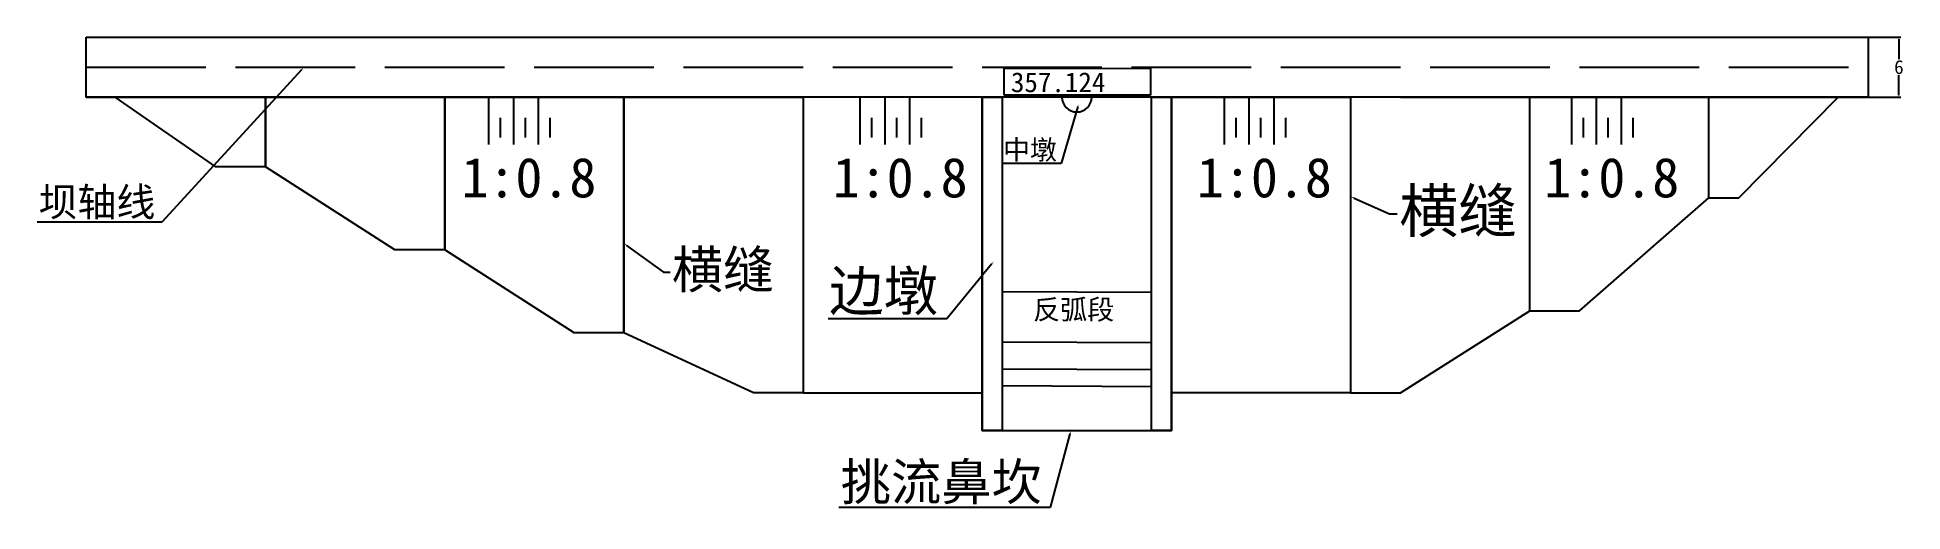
# Model space of a CAD drawing. Extents: x -40496 to 18830, y -938 to 396008.
# Drawn here: x 2795.4 to 2982.8, y -377.3 to -329.6 of the extents above; entities that cross this region are included whole.
import ezdxf
from ezdxf import colors
from ezdxf.entities.mleader import LeaderData, LeaderLine
from ezdxf.math import Vec2, Vec3

# ---------------------------------------------------------------- set-up
doc = ezdxf.new("R2010")
doc.units = 0
doc.header["$MEASUREMENT"] = 0
doc.linetypes.add('ACAD_ISO02W100', pattern=[15, 12, -3])
doc.styles.get("Standard").update_dxf_attribs({"font": 'simfang.ttf'})
doc.dimstyles.get("Standard").update_dxf_attribs({"dimtxt": 0.1, "dimasz": 0.18, "dimexe": 0.18, "dimexo": 0.0625, "dimgap": 0.09, "dimtad": 1, "dimtih": 1, "dimtoh": 1, "dimdec": 4, "dimzin": 0, "dimdsep": 46, "dimtxsty": 'Standard', "dimcen": 0.09, "dimadec": 0, "dimazin": 0, "dimtfac": 1, "dimtdec": 4, "dimtofl": 0, "dimtmove": 0, "dimatfit": 3, "dimfxl": 1, "dimtolj": 1, "dimtzin": 0, "dimarcsym": 0})

msp = doc.modelspace()

# ---------------------------------------------------------------- texts
at = {"attachment_point": 1}
for s, width, gutter_width, insert, char_height in [('357.124', 6.7529586, 1, (2893.2147, -333.12595, -1436431.73905), 1.9922), ('1:0.8', 12.3496857, 2, (2838.02396, -341.69939), 3.9844), ('1:0.8', 12.3496857, 2, (2875.31669, -341.69939), 3.9844), ('1:0.8', 12.3496857, 2, (2911.89951, -341.69939), 3.9844), ('1:0.8', 12.3496857, 2, (2946.79326, -341.69939), 3.9844), ('{\\fSimSun|b0|i0|c134|p2;反弧段}', 11.8324421, 1, (2895.4432, -355.95533, -1033200), 1.9922)]:
    msp.add_mtext_dynamic_manual_height_columns(s, width=width, gutter_width=gutter_width, heights=[0], dxfattribs=dict(at, insert=insert, char_height=char_height))

# ---------------------------------------------------------------- blocks, each defined once
blk = doc.blocks.new('*D18')
at = {"color": 0, "lineweight": -2, "transparency": 16777216}
for p, q in [((2979.4, -329.61), (2982.59, -329.61)), ((2982.41, -329.79), (2982.41, -331.81)), ((2982.41, -335.43), (2982.41, -333.41)), ((2979.4, -335.61), (2982.59, -335.61))]:
    blk.add_line(p, q, dxfattribs=at)
at = {"color": 0, "transparency": 16777216}
for points in [[(2982.38, -329.79), (2982.44, -329.79), (2982.41, -329.61)], [(2982.38, -335.43), (2982.44, -335.43), (2982.41, -335.61)]]:
    blk.add_solid(points, dxfattribs=at)
at = {"layer": 'Defpoints', "color": 0, "transparency": 16777216}
for p in [(2979.34, -329.61), (2979.34, -335.61), (2982.41, -335.61)]:
    blk.add_point(p, dxfattribs=at)
at = {"color": 0, "transparency": 16777216, "insert": (2982.41, -332.61), "char_height": 0.1, "width": 0.2943, "attachment_point": 5}
blk.add_mtext('\\A1;{\\H14x;6}', dxfattribs=at)
blk = doc.blocks.new('*D15')
at = {"color": 0, "lineweight": -2, "transparency": 16777216}
for p, q in [((2909.34, 3008.53), (2909.34, 9302.06)), ((2979.34, 3008.22), (2979.34, 9302.06)), ((2912.01, -323.6), (2976.66, -323.6))]:
    blk.add_line(p, q, dxfattribs=at)
at = {"color": 0, "transparency": 16777216}
for points in [[(2912.01, -323.16), (2912.01, -324.05), (2909.34, -323.6)], [(2976.66, -323.16), (2976.66, -324.05), (2979.34, -323.6)]]:
    blk.add_solid(points, dxfattribs=at)
at = {"layer": 'Defpoints', "color": 0, "transparency": 16777216}
for p in [(2979.34, -323.6), (2909.34, -333.72), (2979.34, -334.02)]:
    blk.add_point(p, dxfattribs=at)
at = {"color": 0, "transparency": 16777216, "insert": (2944.34, -321.85), "char_height": 2.6738, "attachment_point": 5}
blk.add_mtext('\\A1;{\\fSimSun|b0|i0|c134|p2;左岸非溢流坝段}70', dxfattribs=at)
blk = doc.blocks.new('*D16')
at = {"color": 0, "lineweight": -2, "transparency": 16777216}
for p, q in [((2800.34, 3008.5), (2800.34, 9302.05)), ((2890.34, 3008.11), (2890.34, 9302.05)), ((2803.01, -323.61), (2887.66, -323.61))]:
    blk.add_line(p, q, dxfattribs=at)
at = {"color": 0, "transparency": 16777216}
for points in [[(2803.01, -323.16), (2803.01, -324.05), (2800.34, -323.61)], [(2887.66, -323.16), (2887.66, -324.05), (2890.34, -323.61)]]:
    blk.add_solid(points, dxfattribs=at)
at = {"layer": 'Defpoints', "color": 0, "transparency": 16777216}
for p in [(2890.34, -323.61), (2800.34, -333.75), (2890.34, -334.13)]:
    blk.add_point(p, dxfattribs=at)
at = {"color": 0, "transparency": 16777216, "insert": (2845.34, -321.85), "char_height": 2.6738, "attachment_point": 5}
blk.add_mtext('\\A1;{\\fSimSun|b0|i0|c134|p2;右岸非溢流坝段}90', dxfattribs=at)

# ---------------------------------------------------------------- dimensions: what is measured, and where the dimension line sits
for base, p1, p2, text, picture, middle in [((2890.33776, -323.60877), (2800.33776, -333.74598), (2890.33776, -334.13335), '{\\fSimSun|b0|i0|c134|p2;右岸非溢流坝段}90', '*D16', (2845.33776, -321.85363)), ((2979.33776, -323.60293), (2909.33776, -333.71751), (2979.33776, -334.02377), '{\\fSimSun|b0|i0|c134|p2;左岸非溢流坝段}70', '*D15', (2944.33776, -321.84779))]:
    dim = msp.add_linear_dim(base=base, p1=p1, p2=p2, text=text, dimstyle='Standard', override={"dimscale": 53475.905951, "dimtxt": 5e-05, "dimasz": 5e-05, "dimgap": 0})
    dim.commit()
    dim.dimension.update_dxf_attribs({"geometry": picture, "text_midpoint": middle})
dim = msp.add_linear_dim(base=(2982.41069, -335.60877), p1=(2979.33776, -329.60877), p2=(2979.33776, -335.60877), angle=90, text='{\\H14x;6}', dimstyle='Standard')
dim.commit()
dim.dimension.update_dxf_attribs({"geometry": '*D18', "text_midpoint": (2982.41069, -332.60877)})

# ---------------------------------------------------------------- linework, layer by layer
at = {"linetype": 'ACAD_ISO02W100'}
msp.add_line((2800.33776, -332.60877), (2979.33776, -332.60877), dxfattribs=at)
for p, q in [((2892.53864, -335.43188, -1436431.73905), (2892.53864, -332.70241, -1436431.73905)), ((2892.53864, -332.70241, -1436431.73905), (2907.22798, -332.74791, -1436431.73905)), ((2907.22798, -332.74791, -1436431.73905), (2907.22798, -335.43188, -1436431.73905)), ((2800.33776, -335.60877), (2870.33776, -335.60877)), ((2840.7457, -335.60877), (2840.7457, -340.37622)), ((2843.2414, -335.60877), (2843.2414, -340.37622)), ((2845.73693, -335.60877), (2845.73693, -340.37622)), ((2878.03843, -335.60877), (2878.03843, -340.37622)), ((2880.53413, -335.60877), (2880.53413, -340.37622)), ((2883.02966, -335.60877), (2883.02966, -340.37622)), ((2907.22798, -335.43188, -1436431.73905), (2892.53864, -335.43188, -1436431.73905)), ((2914.62125, -335.60877), (2914.62125, -340.37622)), ((2917.11695, -335.60877), (2917.11695, -340.37622)), ((2919.61248, -335.60877), (2919.61248, -340.37622)), ((2932.34228, -335.60877), (2979.33776, -335.60877)), ((2949.515, -335.60877), (2949.515, -340.37622)), ((2952.0107, -335.60877), (2952.0107, -340.37622)), ((2954.50622, -335.60877), (2954.50622, -340.37622)), ((2841.95694, -339.6799), (2841.95694, -337.69774)), ((2844.45264, -339.6799), (2844.45264, -337.69774)), ((2846.94816, -339.6799), (2846.94816, -337.69774)), ((2879.24967, -339.6799), (2879.24967, -337.69774)), ((2881.74537, -339.6799), (2881.74537, -337.69774)), ((2884.2409, -339.6799), (2884.2409, -337.69774)), ((2915.83249, -339.6799), (2915.83249, -337.69774)), ((2918.32819, -339.6799), (2918.32819, -337.69774)), ((2920.82371, -339.6799), (2920.82371, -337.69774)), ((2950.72624, -339.6799), (2950.72624, -337.69774)), ((2953.22193, -339.6799), (2953.22193, -337.69774)), ((2955.71746, -339.6799), (2955.71746, -337.69774)), ((2892.33269, -355.14239), (2907.33943, -355.21125)), ((2892.33167, -360.20087), (2907.33841, -360.26974)), ((2892.33102, -362.90007), (2907.33776, -362.96893)), ((2892.33065, -364.58655), (2907.33776, -364.68976))]:
    msp.add_line(p, q)
for points in [[(2800.33776, -329.60877), (2979.33776, -329.60877), (2979.33776, -335.60877), (2800.33776, -335.60877), (2800.33776, -329.60877)], [(2818.34431, -335.60877), (2818.34431, -342.60836), (2813.34431, -342.60836), (2803.23534, -335.60877), (2818.34431, -335.60877)], [(2836.34431, -335.60877), (2836.34431, -350.94729), (2831.34431, -350.94729), (2818.34431, -342.60836), (2818.34431, -335.60877), (2836.34431, -335.60877)], [(2854.34431, -335.60877), (2854.34431, -359.28621), (2849.34431, -359.28621), (2836.34431, -350.94729), (2836.34431, -335.60877), (2854.34431, -335.60877)], [(2872.33776, -335.60877), (2872.34431, -365.30877), (2867.34431, -365.30877), (2854.34431, -359.28621), (2854.34431, -335.60877), (2872.33776, -335.60877)], [(2890.33776, -335.60877), (2890.33776, -369.11277), (2909.33776, -369.11277)], [(2890.33776, -335.60877), (2890.33776, -369.11277), (2909.33776, -369.11277), (2909.33776, -335.60877)], [(2890.33776, -335.60877), (2892.33776, -335.60877), (2892.33037, -369.11277), (2890.33776, -369.11277), (2890.33776, -335.60877)], [(2907.33776, -335.60877), (2909.33776, -335.60877), (2909.33037, -369.11277), (2907.33776, -369.11277), (2907.33776, -335.60877)], [(2927.33776, -335.60877), (2927.33121, -365.30877), (2932.33121, -365.30877), (2945.33121, -357.09502), (2945.33121, -335.60877), (2927.33776, -335.60877)], [(2945.33121, -357.09502), (2950.33121, -357.09502), (2963.33121, -345.72214), (2963.33121, -335.60877), (2945.33121, -335.60877)], [(2963.33121, -345.72214), (2966.33121, -345.72214), (2976.32414, -335.60877)], [(2927.33121, -365.30877), (2932.33121, -365.30877)]]:
    msp.add_lwpolyline(points)
for points in [[(2890.33776, -335.60877), (2872.33776, -335.60877), (2872.33776, -365.30877), (2890.33776, -365.30877)], [(2909.33776, -335.60877), (2927.33776, -335.60877), (2927.33776, -365.30877), (2909.33776, -365.30877)]]:
    msp.add_lwpolyline(points, close=True)
msp.add_arc((2899.83776, -335.60877), 1.5, 180, 0)

msp.set_redraw_order([(e.dxf.handle, doc.entitydb.next_handle()) for e in msp.query("TEXT MTEXT ATTDEF DIMENSION ARC_DIMENSION")])  # texts and dimensions are drawn at this point

# ---------------------------------------------------------------- leaders
ml = msp.add_multileader_mtext('Standard')
ml.set_content('{\\fSimSun|b0|i0|c134|p2;坝轴线}', color=256)
ml.set_leader_properties()
ml.build(insert=Vec2(0, 0))
ml.multileader.update_dxf_attribs({"text_right_attachment_type": 6, "dogleg_length": 0.36, "arrow_head_size": 0.25819})
ctx = ml.context
ctx.base_point, ctx.char_height, ctx.arrow_head_size, ctx.landing_gap_size, ctx.plane_origin = Vec3(2795.27367, -346.36714, -1033200), 2.868768, 0.25819, 0.12909, Vec3(2822.14445, -332.69832, -1033200)
ctx.right_attachment, ctx.text_align_type = 6, 2
notes = []
notes.append((ctx, [(0, (1, 1, 0), (2807.92398, -348.15892, -1033200), (-1, 0), 0.51638, [(0, [(2822.14445, -332.69832, -1033200)], 0, [])])]))
ctx.mtext.insert, ctx.mtext.alignment, ctx.mtext.flow_direction = Vec3(2807.2785, -344.7164, -1033200), 3, 5
ml = msp.add_multileader_mtext('Standard')
ml.set_content('{\\fSimSun|b0|i0|c134|p2;中墩}', color=256)
ml.set_leader_properties()
ml.build(insert=Vec2(0, 0))
ml.multileader.update_dxf_attribs({"text_right_attachment_type": 6, "dogleg_length": 0.36, "arrow_head_size": 0.17821})
ctx = ml.context
ctx.base_point, ctx.char_height, ctx.arrow_head_size, ctx.landing_gap_size, ctx.plane_origin = Vec3(2892.56627, -341.03808, -513467.61017), 1.9801205, 0.17821, 0.08911, Vec3(2905.20591, -327.3619, -513467.61017)
ctx.right_attachment, ctx.text_align_type = 6, 2
notes.append((ctx, [(0, (1, 1, 0), (2898.27798, -342.28589, -513467.61017), (-1, 0), 0.35642, [(0, [(2899.98324, -336.38466, -513467.61017)], 0, [])])]))
ctx.mtext.insert, ctx.mtext.alignment, ctx.mtext.flow_direction = Vec3(2897.83245, -339.90974, -513467.61017), 3, 5
ml = msp.add_multileader_mtext('Standard')
ml.set_content('{\\fSimSun|b0|i0|c134|p2;横缝}', color=256)
ml.set_leader_properties()
ml.build(insert=Vec2(0, 0))
ml.multileader.update_dxf_attribs({"text_right_attachment_type": 6, "dogleg_length": 0.36, "arrow_head_size": 0.39114})
ctx = ml.context
ctx.base_point, ctx.char_height, ctx.arrow_head_size, ctx.landing_gap_size, ctx.plane_origin = Vec3(2932.01951, -347.3497), 4.345979, 0.39114, 0.19557, Vec3(2923.73322, -327.68706)
ctx.right_attachment = 6
notes.append((ctx, [(0, (1, 1, 0), (2931.23724, -347.3497), (1, 0), 0.78228, [(0, [(2927.33776, -345.59065)], 0, [])])]))
ctx.mtext.insert, ctx.mtext.flow_direction = Vec3(2932.21508, -344.86108), 5
ml = msp.add_multileader_mtext('Standard')
ml.set_content('{\\fSimSun|b0|i0|c134|p2;横缝}', color=256)
ml.set_leader_properties()
ml.build(insert=Vec2(0, 0))
ml.multileader.update_dxf_attribs({"text_right_attachment_type": 6, "dogleg_length": 0.36, "arrow_head_size": 0.33874})
ctx = ml.context
ctx.base_point, ctx.char_height, ctx.arrow_head_size, ctx.landing_gap_size, ctx.plane_origin = Vec3(2858.99217, -353.20719), 3.7637745, 0.33874, 0.16937, Vec3(2851.81595, -336.17864)
ctx.right_attachment = 6
notes.append((ctx, [(0, (1, 1, 0), (2858.31469, -353.20719), (1, 0), 0.67748, [(0, [(2854.34431, -350.30501)], 0, [])])]))
ctx.mtext.insert, ctx.mtext.flow_direction = Vec3(2859.16154, -351.05195), 5
ml = msp.add_multileader_mtext('Standard')
ml.set_content('{\\fSimSun|b0|i0|c134|p2;边墩}', color=256)
ml.set_leader_properties()
ml.build(insert=Vec2(0, 0))
ml.multileader.update_dxf_attribs({"text_right_attachment_type": 6, "dogleg_length": 0.36, "arrow_head_size": 0.36063})
ctx = ml.context
ctx.base_point, ctx.char_height, ctx.arrow_head_size, ctx.landing_gap_size, ctx.plane_origin = Vec3(2874.67543, -355.34238), 4.0070528, 0.36063, 0.18032, Vec3(2903.40691, -330.1703)
ctx.right_attachment, ctx.text_align_type = 6, 2
notes.append((ctx, [(0, (1, 1, 0), (2886.79352, -357.87869), (-1, 0), 0.72127, [(0, [(2891.49645, -352.11644)], 0, [])])]))
ctx.mtext.insert, ctx.mtext.alignment, ctx.mtext.flow_direction = Vec3(2885.89194, -353.07022), 3, 5
ml = msp.add_multileader_mtext('Standard')
ml.set_content('{\\fSimSun|b0|i0|c134|p2;挑流鼻坎}', color=256)
ml.set_leader_properties()
ml.build(insert=Vec2(0, 0))
ml.multileader.update_dxf_attribs({"text_right_attachment_type": 6, "dogleg_length": 0.36, "arrow_head_size": 0.33317})
ctx = ml.context
ctx.base_point, ctx.char_height, ctx.arrow_head_size, ctx.landing_gap_size, ctx.plane_origin = Vec3(2875.43178, -374.51506), 3.7018971, 0.33317, 0.16659, Vec3(2910.10563, -348.93667)
ctx.right_attachment, ctx.text_align_type = 6, 2
notes.append((ctx, [(0, (1, 1, 0), (2897.15364, -376.83753), (-1, 0), 0.66634, [(0, [(2899.2336, -369.11277)], 0, [])])]))
ctx.mtext.insert, ctx.mtext.alignment, ctx.mtext.flow_direction = Vec3(2896.32071, -372.39526), 3, 5
for ctx, leaders in notes:
    for number, flags, end, landing, length, lines in leaders:
        leader = LeaderData()
        leader.index, (leader.has_last_leader_line, leader.has_dogleg_vector, leader.attachment_direction) = number, flags
        leader.last_leader_point, leader.dogleg_vector, leader.dogleg_length = Vec3(end), Vec3(landing), length
        for number, points, colour, breaks in lines:
            line = LeaderLine()
            line.index, line.vertices, line.color, line.breaks = number, Vec3.list(points), colors.encode_raw_color(colour), breaks
            leader.lines.append(line)
        ctx.leaders.append(leader)

doc.saveas('drawing.dxf')
